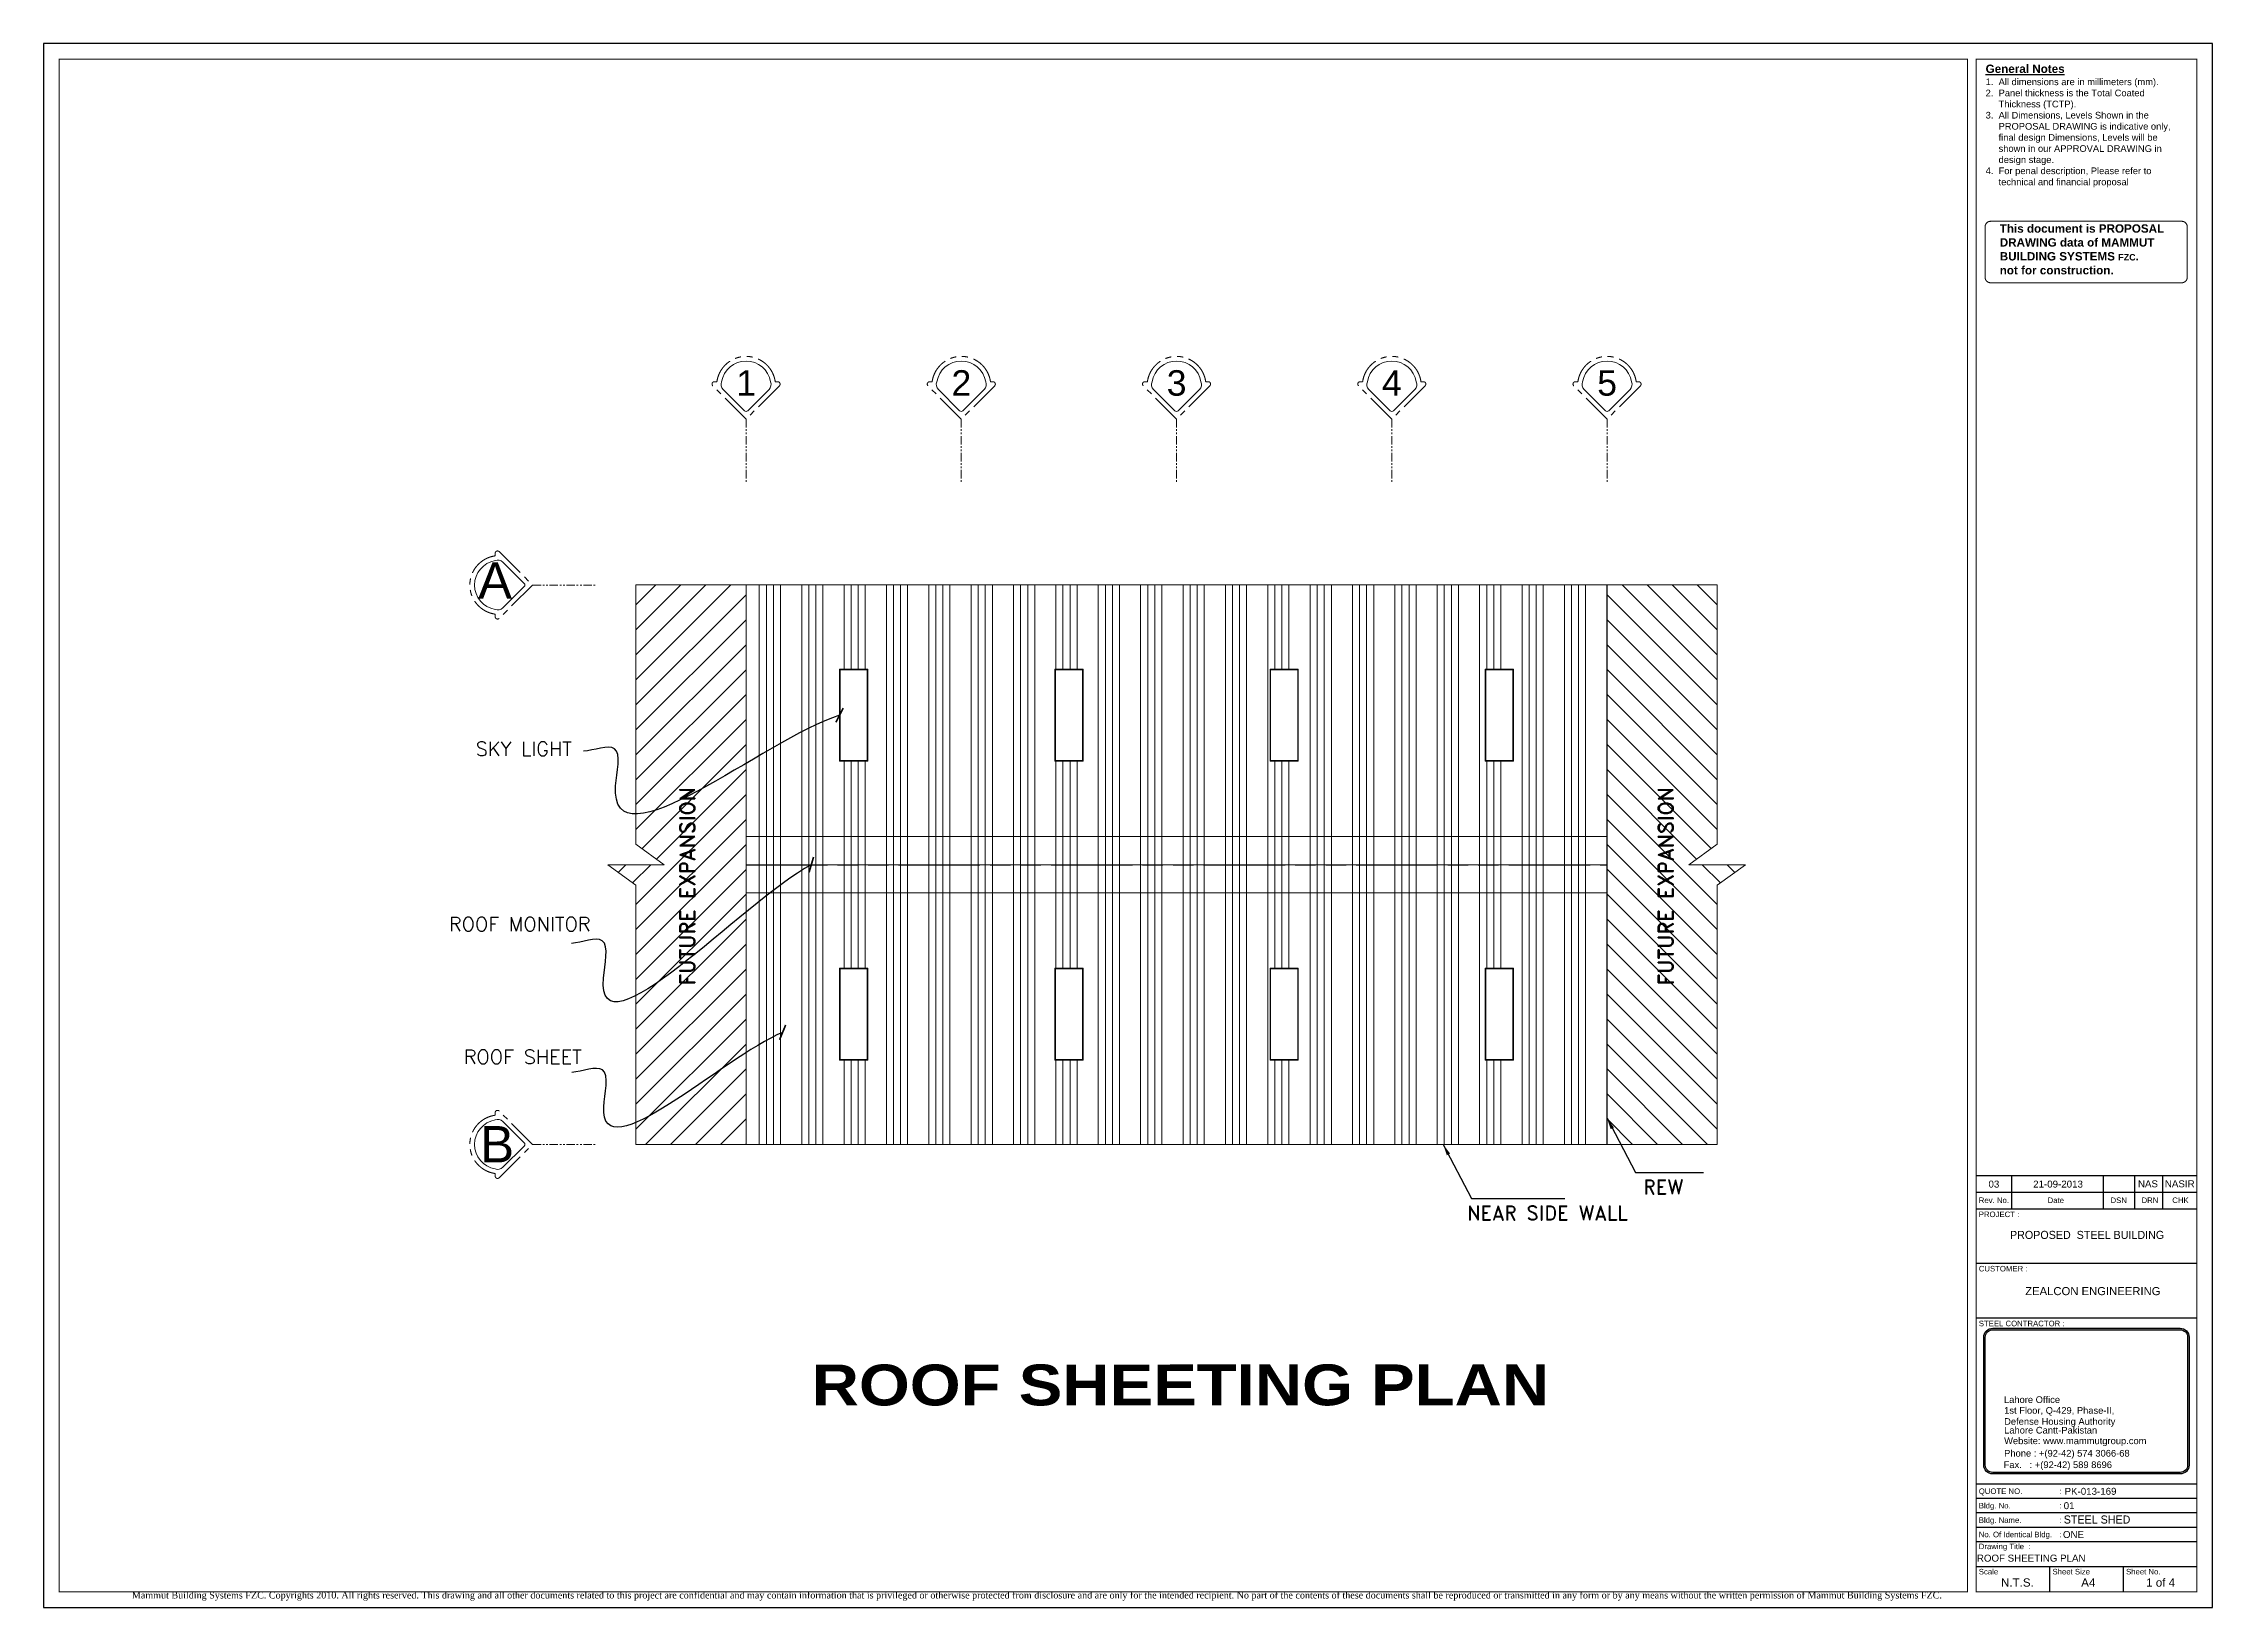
# Model space of a CAD drawing. Extents: x -3729008 to 1589893, y 87560 to 3841399.
# Drawn here: x -3647974 to -3571180, y 3699362 to 3754760 of the extents above; entities that cross this region are included whole.
import ezdxf
from ezdxf.enums import TextEntityAlignment as Align

# ---------------------------------------------------------------- set-up
doc = ezdxf.new("R2010")
doc.units = 0
doc.header["$LTSCALE"] = 1200
doc.header["$MEASUREMENT"] = 0
for name, pattern in [('ACAD_ISO09W100', [45, 24, -3, 6, -3, 6, -3]), ('DASH', [0.35, 0.25, -0.1]), ('PHANTOM', [2.5, 1.25, -0.25, 0.25, -0.25, 0.25, -0.25])]:
    doc.linetypes.add(name, pattern=pattern)
doc.layers.get('0').update_dxf_attribs({"linetype": 'CONTINUOUS'})
for name, color, linetype in [('-EQ_VHCL', 65, 'CONTINUOUS'), ('DIM', 7, 'CONTINUOUS'), ('GRID', 3, 'CONTINUOUS'), ('REW', 7, 'CONTINUOUS'), ('TitleBlock', 7, 'CONTINUOUS')]:
    doc.layers.add(name, color=color, linetype=linetype)
doc.layers.add('Roof Sheeting', color=87, linetype='CONTINUOUS', lineweight=5)
doc.styles.add('ARIAL', font='arial.ttf', dxfattribs={"width": 0.92})
doc.styles.add('arial b', font='', dxfattribs={"height": 1000})
doc.styles.add('DIMENSON', font='romans.shx', dxfattribs={"width": 0.8})
doc.styles.add('HEADINGM', font='arial.ttf', dxfattribs={"height": 320})
doc.styles.add('ROMAND', font='romand')
doc.styles.add('SIMPLEX', font='SIMPLEX.shx')
doc.styles.add('Title2', font='arial.ttf')
doc.styles.add('TitleBlockSubData', font='arial.ttf')
doc.styles.get('arial b').set_extended_font_data('Arial Black')
doc.dimstyles.new('LES', dxfattribs={"dimscale": 0, "dimtxt": 2.5, "dimasz": 2.5, "dimexe": 2, "dimexo": 2.5, "dimgap": 1, "dimtad": 1, "dimdec": 0, "dimzin": 0, "dimdsep": 46, "dimtxsty": 'SIMPLEX', "dimblk1": 'ARCHTICK', "dimblk2": 'ARCHTICK', "dimsah": 1, "dimcen": 0, "dimse1": 1, "dimse2": 1, "dimclrd": 256, "dimclre": 8, "dimclrt": 3, "dimadec": 0, "dimazin": 0, "dimtfac": 1, "dimtdec": 0, "dimtix": 1, "dimtmove": 2, "dimatfit": 3, "dimldrblk": 'ARCHTICK', "dimfxl": 1, "dimtolj": 1, "dimtzin": 0, "dimarcsym": 0})
doc.dimstyles.new('STANDARD$7', dxfattribs={"dimtxt": 22, "dimasz": 20, "dimexe": 5, "dimexo": 5, "dimgap": 10, "dimtad": 1, "dimdec": 0, "dimzin": 0, "dimdsep": 46, "dimtxsty": 'DIMENSON', "dimcen": 0, "dimclrd": 2, "dimclre": 2, "dimclrt": 7, "dimadec": 0, "dimazin": 0, "dimtfac": 1, "dimtdec": 0, "dimtix": 1, "dimtmove": 0, "dimatfit": 3, "dimfxl": 1, "dimtolj": 1, "dimtzin": 0, "dimarcsym": 0})
pattern_1 = [(90, (154370.3, -20838), (-1500, 2e-13), []), (90, (154620.3, -20588), (-1500, 2e-13), []), (90, (154870.3, -20338), (-1500, 2e-13), []), (90, (155120.3, -20088), (-1500, 2e-13), [])]
pattern_2 = [(270, (154370.3, 7472183.3), (-1500, -2e-13), []), (270, (154620.3, 7471933.3), (-1500, -2e-13), []), (270, (154870.3, 7471683.3), (-1500, -2e-13), []), (270, (155120.3, 7471433.3), (-1500, -2e-13), [])]

msp = doc.modelspace()

# ---------------------------------------------------------------- texts
at = {"color": 6, "linetype": 'Continuous', "style": 'ROMAND'}
for p in [(-3624912.8, 3721401.6), (-3590272.1, 3721401.6)]:
    msp.add_text('FUTURE EXPANSION', height=531.744, rotation=90, dxfattribs=at).set_placement(p)
for s, height, p in [('REW', 506.42, (-3591328.8, 3714009.8)), ('NEAR SIDE WALL', 506.423, (-3597576.6, 3713084.9))]:
    msp.add_text(s, height=height, dxfattribs=at).set_placement(p)
at = {"color": 8, "style": 'ARIAL'}
for s, height, p in [('Rev. No.', 196.46, (-3579457.2, 3713690.9)), ('Date', 196.46, (-3577021.3, 3713690.9)), ('DSN', 196.46, (-3574793.7, 3713690.9)), ('DRN', 196.46, (-3573695.5, 3713690.9)), ('CHK', 196.46, (-3572607.8, 3713690.9)), ('PROJECT :', 196.46, (-3579457.2, 3713192.1)), ('CUSTOMER :', 196.46, (-3579457.2, 3711268)), ('STEEL CONTRACTOR :', 196.464, (-3579457.2, 3709326.3))]:
    msp.add_text(s, height=height, dxfattribs=at).set_placement(p)
at = {"color": 3, "style": 'ARIAL'}
for s, height, p in [('03', 246.47, (-3579114.5, 3714238.8)), ('NAS', 246.47, (-3573823.1, 3714248.4)), ('NASIR', 246.47, (-3572869.8, 3714248.4)), ('01', 246.47, (-3576451.8, 3702849)), ('PK-013-169', 246.47, (-3576420.9, 3703357.9)), ('ONE', 246.47, (-3576478.5, 3701829.4)), ('ROOF SHEETING PLAN', 246.473, (-3579525.1, 3700991.6)), ('N.T.S.', 292.91, (-3578671.1, 3700105.3)), ('A4', 292.91, (-3575832.3, 3700105.3)), ('1 of 4', 292.91, (-3573532, 3700105.3))]:
    msp.add_text(s, height=height, dxfattribs=at).set_placement(p)
for s, height, p in [('21-09-2013', 246.47, (-3576652.1, 3714238.4)), ('ZEALCON ENGINEERING', 285.765, (-3575420.1, 3710428.7))]:
    msp.add_text(s, height=height, dxfattribs=at).set_placement(p, align=Align.CENTER)
at = {"color": 3, "style": 'ARIAL', "width": 0.95}
msp.add_text('PROPOSED  STEEL BUILDING', height=285.765, dxfattribs=at).set_placement((-3575623.9, 3712419), align=Align.CENTER)
at = {"color": 5, "lineweight": 9, "style": 'arial b'}
msp.add_text('ROOF SHEETING PLAN', height=1447.548, rotation=0.013108, dxfattribs=at).set_placement((-3607722.2, 3706524.8), align=Align.CENTER)
at = {"style": 'ARIAL'}
for s, height, p in [('QUOTE NO.', 196.46, (-3579457.4, 3703385.6)), ('Bldg. No.', 196.46, (-3579457.4, 3702874.8)), (':', 196.5, (-3576607.2, 3703385.6)), (':', 196.5, (-3576607.2, 3702875.3)), ('Bldg. Name.', 196.464, (-3579457.4, 3702364.4)), (':', 196.5, (-3576607.2, 3702364.9)), ('No. Of Identical Bldg.', 196.464, (-3579457.4, 3701854)), (':', 196.5, (-3576607.2, 3701854.6))]:
    msp.add_text(s, height=height, dxfattribs=at).set_placement(p)
at = {"color": 3, "style": 'ARIAL', "width": 0.95}
msp.add_text('STEEL SHED', height=285.77, dxfattribs=at).set_placement((-3576451.8, 3702339.3))
at = {"color": 134, "style": 'ARIAL'}
for s, height, p in [('Drawing Title  :', 196.464, (-3579457.4, 3701432.7)), ('Scale', 196.46, (-3579457.4, 3700537.6)), ('Sheet Size', 196.46, (-3576848.1, 3700537.6)), ('Sheet No.', 196.46, (-3574243.7, 3700537.6))]:
    msp.add_text(s, height=height, dxfattribs=at).set_placement(p)
at = {"layer": 'DIM', "color": 3, "style": 'SIMPLEX'}
for s, p in [('SKY LIGHT', (-3632670.5, 3729525)), ('ROOF MONITOR', (-3633617.2, 3723318)), ('ROOF SHEET', (-3633091.4, 3718614.8))]:
    msp.add_text(s, height=500, dxfattribs=at).set_placement(p)
at = {"layer": 'GRID', "lineweight": 5, "style": 'HEADINGM'}
for s, height, p in [('1', 901.9, (-3623445.9, 3742283.7)), ('2', 901.9, (-3615825.9, 3742283.7)), ('3', 901.9, (-3608205.9, 3742283.7)), ('4', 901.9, (-3600585.9, 3742283.7)), ('5', 901.9, (-3592965.9, 3742283.7)), ('A', 1288.4, (-3632584.7, 3735090.3)), ('B', 1288.4, (-3632510.1, 3715129.1))]:
    msp.add_text(s, height=height, dxfattribs=at).set_placement(p)
at = {"layer": 'TitleBlock', "color": 7, "style": 'Title2'}
for s, p in [('Lahore Office', (-3578567.1, 3706609.3)), ('1st Floor, Q-429, Phase-II,', (-3578560.5, 3706228.2)), ('Website: www.mammutgroup.com', (-3578560.5, 3705151.5)), ('Defense Housing Authority', (-3578560.5, 3705836.6)), ('Lahore Cantt-Pakistan', (-3578560.5, 3705527.5)), ('Phone : +(92-42) 574 3066-68', (-3578560.5, 3704710.8)), (' Fax.   : +(92-42) 589 8696', (-3578669.7, 3704303.7))]:
    msp.add_text(s, height=236.913, dxfattribs=at).set_placement(p)
at = {"layer": 'TitleBlock', "ltscale": 0.75, "insert": (-3644840.3, 3699922.1), "char_height": 236.2809, "width": 67598.007, "attachment_point": 1, "style": 'TitleBlockSubData'}
msp.add_mtext('{\\fTimes New Roman|b0|i0|c0|p18;\\C8;Mammut Building Systems FZC. Copyrights 2010. All rights reserved. This drawing and all other documents related to this project are confidential and may contain information that is privileged or otherwise protected from disclosure and are only for the intended recipient. No part of the contents of these documents shall be reproduced or transmitted in any form or by any means without the written permission of Mammut Building Systems FZC. \\H1.44263x; }', dxfattribs=at)
msp.add_mtext('{\\fTimes New Roman|b0|i0|c0|p18;\\C8;Mammut Building Systems FZC. Copyrights 2010. All rights reserved. This drawing and all other documents related to this project are confidential and may contain information that is privileged or otherwise protected from disclosure and are only for the intended recipient. No part of the contents of these documents shall be reproduced or transmitted in any form or by any means without the written permission of Mammut Building Systems FZC. \\H1.44263x; }', dxfattribs=at)

# ---------------------------------------------------------------- blocks, each defined once
blk = doc.blocks.new('_ArchTick')
at = {"color": 0, "linetype": 'ByBlock', "const_width": 0.15}
blk.add_lwpolyline([(-0.5, -0.5), (0.5, 0.5)], dxfattribs=at)
blk = doc.blocks.new('notes')
at = {"layer": 'TitleBlock', "color": 8, "ltscale": 0.75, "const_width": 0.2}
blk.add_lwpolyline([(-38.6202, -30.415693), (-2.809642, -30.415693, -0.414214), (-1.786634, -31.438701), (-1.786634, -40.908415, -0.414214), (-2.809642, -41.931423), (-38.6202, -41.931423, -0.414214), (-39.643209, -40.908415), (-39.643209, -31.438701, -0.414214)], format="xyb", close=True, dxfattribs=at)
at = {"layer": 'TitleBlock', "ltscale": 0.75, "char_height": 1.25, "attachment_point": 1, "style": 'Title2'}
for s, insert, width in [('{\\fArial|b1|i0|c0|p34;\\H1.25x;\\L\\C3;General Notes}\\P1.  All dimensions are in millimeters (mm).\\P2.  Panel thickness is the Total Coated \\P     Thickness (TCTP).\\P3.  All Dimensions, Levels Shown in the \\P     PROPOSAL DRAWING is indicative only, \\P     final design Dimensions, Levels will be \\P     shown in our APPROVAL DRAWING in \\P     design stage.\\P4.  For penal description, Please refer to \\P     technical and financial proposal', (-39.5448, -1.055415), 37.585535), ('{\\fArial|b1|i0|c0|p34;\\H1.25x;This document is PROPOSAL DRAWING data of \\C4;MAMMUT BUILDING SYSTEMS \\H0.768x;FZC\\H1.3021x;.\\C256;   not for construction.}', (-36.906226, -30.985452), 31.085748)]:
    blk.add_mtext(s, dxfattribs=dict(at, insert=insert, width=width))

# ---------------------------------------------------------------- hatches: boundary and pattern name
at = {"linetype": 'Continuous', "lineweight": 0}
h = msp.add_hatch(dxfattribs=at)
h.set_pattern_fill('ANSI31', color=4, scale=5000, style=0)
h.set_pattern_definition([(45, (699807.8, 73134.26), (-441.94174, 441.94174), [])])
h.paths.add_polyline_path([(-3623098.4, 3735578.6), (-3626994.8, 3735578.6), (-3626994.8, 3726402.8), (-3625994.8, 3725672.6), (-3627994.8, 3725672.6), (-3626994.8, 3724942.4), (-3626994.8, 3715766.6), (-3623098.4, 3715766.6)])
h.paths.add_polyline_path([(-3624779.9, 3721369.9), (-3624779.9, 3729358.7), (-3625577.5, 3729358.7), (-3625577.5, 3721369.9)], flags=24)
h = msp.add_hatch(dxfattribs=at)
h.set_pattern_fill('ANSI31', color=4, scale=5000, style=0)
h.set_pattern_definition([(135, (-7915524.54, 73134.26), (441.94174, 441.94174), [])])
h.paths.add_polyline_path([(-3592618.4, 3735578.6), (-3588721.9, 3735578.6), (-3588721.9, 3726402.8), (-3589721.9, 3725672.6), (-3587721.9, 3725672.6), (-3588721.9, 3724942.4), (-3588721.9, 3715766.6), (-3592618.4, 3715766.6)])
h.paths.add_polyline_path([(-3590936.8, 3721369.9), (-3590936.8, 3729358.7), (-3590139.2, 3729358.7), (-3590139.2, 3721369.9)], flags=24)
h = msp.add_hatch(color=172)
h.paths.add_polyline_path([(-3578965.4, 3709253.7, 0.4142136), (-3579280.3, 3708938.8), (-3579280.3, 3704411.4, 0.4142136), (-3578965.4, 3704096.5), (-3572327.1, 3704096.5, 0.4142136), (-3572012.2, 3704411.4), (-3572012.2, 3708938.8, 0.4142136), (-3572327.1, 3709253.7)])
h.paths.add_polyline_path([(-3578965.4, 3709199.7, 0.4142136), (-3579226.3, 3708938.8), (-3579226.3, 3704411.4, 0.4142136), (-3578965.4, 3704150.5), (-3572327.1, 3704150.5, 0.4142136), (-3572066.2, 3704411.4), (-3572066.2, 3708938.8, 0.4142136), (-3572327.1, 3709199.7)], flags=16)
at = {"layer": 'Roof Sheeting', "linetype": 'DASH', "ltscale": 0.9}
h = msp.add_hatch(dxfattribs=at)
h.set_pattern_fill('ANSI34', color=256, scale=2000, angle=45, style=0)
h.set_pattern_definition(pattern_1)
h.paths.add_polyline_path([(-3592618.4, 3735578.6), (-3623098.4, 3735578.6), (-3623098.4, 3726672.6), (-3592618.4, 3726672.6)])
h.paths.add_polyline_path([(-3604547.9, 3732592.4), (-3603547.9, 3732592.3), (-3603548.4, 3729342.3), (-3604548.4, 3729342.4)], flags=16)
h.paths.add_polyline_path([(-3611167.9, 3732592.8), (-3611168.4, 3729342.8), (-3612168.4, 3729342.9), (-3612167.9, 3732592.9)], flags=16)
h.paths.add_polyline_path([(-3596927.9, 3732592.4), (-3595927.9, 3732592.3), (-3595928.4, 3729342.3), (-3596928.4, 3729342.4)], flags=16)
h.paths.add_polyline_path([(-3618787.9, 3732592.3), (-3618788.4, 3729342.3), (-3619788.4, 3729342.4), (-3619787.9, 3732592.4)], flags=16)
h = msp.add_hatch(dxfattribs=at)
h.set_pattern_fill('ANSI34', color=256, scale=2000, angle=45, style=0)
h.set_pattern_definition(pattern_1)
h.paths.add_polyline_path([(-3592618.4, 3726672.6), (-3623098.4, 3726672.6), (-3623098.4, 3725672.6), (-3592618.4, 3725672.6)])
h = msp.add_hatch(dxfattribs=at)
h.set_pattern_fill('ANSI34', color=256, scale=2000, angle=45, style=0)
h.set_pattern_definition(pattern_2)
h.paths.add_polyline_path([(-3592618.4, 3724672.6), (-3623098.4, 3724672.6), (-3623098.4, 3725672.6), (-3592618.4, 3725672.6)])
h = msp.add_hatch(dxfattribs=at)
h.set_pattern_fill('ANSI34', color=256, scale=2000, angle=45, style=0)
h.set_pattern_definition(pattern_2)
h.paths.add_polyline_path([(-3592618.4, 3715766.6), (-3623098.4, 3715766.6), (-3623098.4, 3724672.6), (-3592618.4, 3724672.6)])
h.paths.add_polyline_path([(-3604547.9, 3718752.8), (-3603547.9, 3718753), (-3603548.4, 3722003), (-3604548.4, 3722002.8)], flags=16)
h.paths.add_polyline_path([(-3611167.9, 3718752.5), (-3611168.4, 3722002.5), (-3612168.4, 3722002.3), (-3612167.9, 3718752.3)], flags=16)
h.paths.add_polyline_path([(-3596927.9, 3718752.8), (-3595927.9, 3718753), (-3595928.4, 3722003), (-3596928.4, 3722002.8)], flags=16)
h.paths.add_polyline_path([(-3618787.9, 3718753), (-3618788.4, 3722003), (-3619788.4, 3722002.8), (-3619787.9, 3718752.8)], flags=16)

# ---------------------------------------------------------------- linework, layer by layer
at = {"layer": '-EQ_VHCL', "color": 9, "lineweight": 30}
msp.add_lwpolyline([(-3571179.9, 3699361.7), (-3571179.9, 3754760.5), (-3647974.3, 3754760.5), (-3647974.3, 3699361.7)], close=True, dxfattribs=at)
at = {"color": 21, "linetype": 'PHANTOM', "lineweight": 9, "ltscale": 0.2}
for p, q in [((-3623098.4, 3741454.4), (-3623098.4, 3739213.3)), ((-3615478.4, 3741454.4), (-3615478.4, 3739213.3)), ((-3607858.4, 3741454.4), (-3607858.4, 3739213.3)), ((-3600238.4, 3741454.4), (-3600238.4, 3739213.3)), ((-3592618.4, 3741454.4), (-3592618.4, 3739213.3)), ((-3630657, 3735578.1), (-3628415.9, 3735578.1)), ((-3630657, 3715768.1), (-3628415.9, 3715768.1))]:
    msp.add_line(p, q, dxfattribs=at)
at = {"color": 7}
for p, q in [((-3579551.5, 3714661), (-3571734.9, 3714661)), ((-3578288.4, 3713488.6), (-3578288.4, 3714661)), ((-3575042.5, 3713488.6), (-3575042.5, 3714661)), ((-3573929.8, 3713488.6), (-3573929.8, 3714661)), ((-3572937.6, 3713488.6), (-3572937.6, 3714661)), ((-3579551.5, 3714074.8), (-3571734.9, 3714074.8)), ((-3579551.5, 3713488.6), (-3571734.9, 3713488.6)), ((-3579551.5, 3711564.4), (-3571734.9, 3711564.4)), ((-3579551.5, 3709622.7), (-3571734.9, 3709622.7)), ((-3579551.5, 3703746.9), (-3571734.9, 3703746.9)), ((-3579551.5, 3703236.5), (-3571734.9, 3703236.5)), ((-3579551.5, 3702726.1), (-3571734.9, 3702726.1)), ((-3579551.5, 3702215.8), (-3571734.9, 3702215.8)), ((-3579551.5, 3702215.8), (-3571734.9, 3702215.8)), ((-3579551.5, 3701705.4), (-3571734.9, 3701705.4)), ((-3579551.5, 3700814.5), (-3571734.9, 3700814.5)), ((-3576946, 3699923.7), (-3576946, 3700814.5)), ((-3574340.4, 3699923.7), (-3574340.4, 3700814.5))]:
    msp.add_line(p, q, dxfattribs=at)
at = {"color": 164, "const_width": 40.4}
for points in [[(-3579856.8, 3699922.3), (-3579856.8, 3754199.9), (-3647413.7, 3754199.9), (-3647413.7, 3699922.3)], [(-3579551.5, 3699922.3), (-3571740.5, 3699922.3), (-3571740.5, 3754199.9), (-3579551.5, 3754199.9)]]:
    msp.add_lwpolyline(points, close=True, dxfattribs=at)
at = {"color": 21, "linetype": 'PHANTOM', "lineweight": 9, "ltscale": 0.7}
for points in [[(-3624131, 3742777.1, -0.868691), (-3622065.7, 3742777.1), (-3621975.7, 3742777.1, -0.668179), (-3621917.1, 3742635.7), (-3623098.4, 3741454.4), (-3624279.6, 3742635.7, -0.668179), (-3624221, 3742777.1)], [(-3616511, 3742777.1, -0.868691), (-3614445.7, 3742777.1), (-3614355.7, 3742777.1, -0.668179), (-3614297.1, 3742635.7), (-3615478.4, 3741454.4), (-3616659.6, 3742635.7, -0.668179), (-3616601, 3742777.1)], [(-3608891, 3742777.1, -0.868691), (-3606825.7, 3742777.1), (-3606735.7, 3742777.1, -0.668179), (-3606677.1, 3742635.7), (-3607858.4, 3741454.4), (-3609039.6, 3742635.7, -0.668179), (-3608981, 3742777.1)], [(-3601271, 3742777.1, -0.868691), (-3599205.7, 3742777.1), (-3599115.7, 3742777.1, -0.668179), (-3599057.1, 3742635.7), (-3600238.4, 3741454.4), (-3601419.6, 3742635.7, -0.668179), (-3601361, 3742777.1)], [(-3593651, 3742777.1, -0.868691), (-3591585.7, 3742777.1), (-3591495.7, 3742777.1, -0.668179), (-3591437.1, 3742635.7), (-3592618.4, 3741454.4), (-3593799.6, 3742635.7, -0.668179), (-3593741, 3742777.1)], [(-3631979.7, 3734545.5, -0.868691), (-3631979.7, 3736610.8), (-3631979.7, 3736700.8, -0.668179), (-3631838.3, 3736759.4), (-3630657, 3735578.1), (-3631838.3, 3734396.9, -0.668179), (-3631979.7, 3734455.4)], [(-3631979.7, 3716800.8, 0.868691), (-3631979.7, 3714735.5), (-3631979.7, 3714645.4, 0.668179), (-3631838.3, 3714586.9), (-3630657, 3715768.1), (-3631838.3, 3716949.4, 0.668179), (-3631979.7, 3716890.8)]]:
    msp.add_lwpolyline(points, format="xyb", close=True, dxfattribs=at)
at = {"color": 4, "linetype": 'Continuous', "lineweight": 0}
for points in [[(-3626994.8, 3724942.4), (-3626994.8, 3715766.6), (-3623098.4, 3715766.6), (-3623098.4, 3735578.6), (-3626994.8, 3735578.6), (-3626994.8, 3726402.8), (-3625994.8, 3725672.6), (-3627994.8, 3725672.6), (-3626994.8, 3724942.4)], [(-3588721.9, 3724942.4), (-3588721.9, 3715766.6), (-3592618.4, 3715766.6), (-3592618.4, 3735578.6), (-3588721.9, 3735578.6), (-3588721.9, 3726402.8), (-3589721.9, 3725672.6), (-3587721.9, 3725672.6), (-3588721.9, 3724942.4)]]:
    msp.add_lwpolyline(points, dxfattribs=at)
for points in [[(-3623098.4, 3735578.6), (-3623098.4, 3715766.6), (-3592618.4, 3715766.6), (-3592618.4, 3735578.6)], [(-3623098.4, 3726672.6), (-3592618.4, 3726672.6), (-3592618.4, 3725672.6), (-3623098.4, 3725672.6)], [(-3623098.4, 3724672.6), (-3592618.4, 3724672.6), (-3592618.4, 3725672.6), (-3623098.4, 3725672.6)]]:
    msp.add_lwpolyline(points, close=True, dxfattribs=at)
at = {"color": 5, "linetype": 'Continuous', "lineweight": 0}
for points in [[(-3619787.9, 3732592.4), (-3618787.9, 3732592.3), (-3618788.4, 3729342.3), (-3619788.4, 3729342.4)], [(-3619768, 3732572.4), (-3618808, 3732572.3), (-3618808.4, 3729362.3), (-3619768.4, 3729362.4)], [(-3612167.9, 3732592.9), (-3611167.9, 3732592.8), (-3611168.4, 3729342.8), (-3612168.4, 3729342.9)], [(-3612148, 3732572.9), (-3611188, 3732572.8), (-3611188.4, 3729362.8), (-3612148.4, 3729362.9)], [(-3604547.9, 3732592.4), (-3603547.9, 3732592.3), (-3603548.4, 3729342.3), (-3604548.4, 3729342.4)], [(-3604528, 3732572.4), (-3603568, 3732572.3), (-3603568.4, 3729362.3), (-3604528.4, 3729362.4)], [(-3596927.9, 3732592.4), (-3595927.9, 3732592.3), (-3595928.4, 3729342.3), (-3596928.4, 3729342.4)], [(-3596908, 3732572.4), (-3595948, 3732572.3), (-3595948.4, 3729362.3), (-3596908.4, 3729362.4)], [(-3619787.9, 3718752.8), (-3618787.9, 3718753), (-3618788.4, 3722003), (-3619788.4, 3722002.8)], [(-3619768, 3718772.8), (-3618808, 3718773), (-3618808.4, 3721983), (-3619768.4, 3721982.8)], [(-3612167.9, 3718753.3), (-3611167.9, 3718753.5), (-3611168.4, 3722003.5), (-3612168.4, 3722003.3)], [(-3612148, 3718773.3), (-3611188, 3718773.5), (-3611188.4, 3721983.5), (-3612148.4, 3721983.3)], [(-3604547.9, 3718752.8), (-3603547.9, 3718753), (-3603548.4, 3722003), (-3604548.4, 3722002.8)], [(-3604528, 3718772.8), (-3603568, 3718773), (-3603568.4, 3721983), (-3604528.4, 3721982.8)], [(-3596927.9, 3718752.8), (-3595927.9, 3718753), (-3595928.4, 3722003), (-3596928.4, 3722002.8)], [(-3596908, 3718772.8), (-3595948, 3718773), (-3595948.4, 3721983), (-3596908.4, 3721982.8)]]:
    msp.add_lwpolyline(points, close=True, dxfattribs=at)
at = {"color": 172}
for points in [[(-3572327.1, 3709253.7, -0.414214), (-3572012.2, 3708938.8), (-3572012.2, 3704411.4, -0.414214), (-3572327.1, 3704096.5), (-3578965.4, 3704096.5, -0.414214), (-3579280.3, 3704411.4), (-3579280.3, 3708938.8, -0.414214), (-3578965.4, 3709253.7)], [(-3572327.1, 3709199.7, -0.414214), (-3572066.2, 3708938.8), (-3572066.2, 3704411.4, -0.414214), (-3572327.1, 3704150.5), (-3578965.4, 3704150.5, -0.414214), (-3579226.3, 3704411.4), (-3579226.3, 3708938.8, -0.414214), (-3578965.4, 3709199.7)]]:
    msp.add_lwpolyline(points, format="xyb", close=True, dxfattribs=at)
at = {"layer": 'GRID', "linetype": 'Continuous', "lineweight": 5}
for points in [[(-3623911.5, 3742501.8), (-3623156.9, 3741747.3, 0.414214), (-3623039.8, 3741747.3), (-3622285.3, 3742501.8, 0.308734), (-3622233.3, 3742777.1, 0.845515), (-3623963.4, 3742777.1, 0.308734)], [(-3616291.5, 3742501.8), (-3615536.9, 3741747.3, 0.414214), (-3615419.8, 3741747.3), (-3614665.3, 3742501.8, 0.308734), (-3614613.3, 3742777.1, 0.845515), (-3616343.4, 3742777.1, 0.308734)], [(-3608671.5, 3742501.8), (-3607916.9, 3741747.3, 0.414214), (-3607799.8, 3741747.3), (-3607045.3, 3742501.8, 0.308734), (-3606993.3, 3742777.1, 0.845515), (-3608723.4, 3742777.1, 0.308734)], [(-3601051.5, 3742501.8), (-3600296.9, 3741747.3, 0.414214), (-3600179.8, 3741747.3), (-3599425.3, 3742501.8, 0.308734), (-3599373.3, 3742777.1, 0.845515), (-3601103.4, 3742777.1, 0.308734)], [(-3593431.5, 3742501.8), (-3592676.9, 3741747.3, 0.414214), (-3592559.8, 3741747.3), (-3591805.3, 3742501.8, 0.308734), (-3591753.3, 3742777.1, 0.845515), (-3593483.4, 3742777.1, 0.308734)], [(-3631704.4, 3734765), (-3630949.9, 3735519.6, 0.414214), (-3630949.9, 3735636.7), (-3631704.4, 3736391.2, 0.308734), (-3631979.7, 3736443.2, 0.845515), (-3631979.7, 3734713.1, 0.308734)], [(-3631704.4, 3716581.2), (-3630949.9, 3715826.7, -0.414214), (-3630949.9, 3715709.6), (-3631704.4, 3714955, -0.308734), (-3631979.7, 3714903.1, -0.845515), (-3631979.7, 3716633.2, -0.308734)]]:
    msp.add_lwpolyline(points, format="xyb", close=True, dxfattribs=at)
at = {"layer": 'REW', "color": 5, "linetype": 'ACAD_ISO09W100', "lineweight": 30, "ltscale": 0.1}
msp.add_line((-3623098.4, 3725672.6), (-3592618.4, 3725672.6), dxfattribs=at)

# ---------------------------------------------------------------- block references
at = {"color": 3, "xscale": 189.024717, "yscale": 189.024717, "zscale": 189.024717}
msp.add_blockref('notes', (-3571740.5, 3754208.4), dxfattribs=at)

msp.set_redraw_order([(e.dxf.handle, doc.entitydb.next_handle()) for e in msp.query("TEXT MTEXT ATTDEF DIMENSION ARC_DIMENSION")])  # texts and dimensions are drawn at this point

# ---------------------------------------------------------------- leaders
at = {"layer": 'DIM', "path_type": 1}
for points in [[(-3619788.2, 3730967.4), (-3627715.1, 3728465.9), (-3627760.6, 3729781.5), (-3628848.5, 3729687.8)], [(-3620788.4, 3725672.6), (-3628146.8, 3721665.2), (-3628192.3, 3722980.7), (-3629280.1, 3722887.1)], [(-3621803.8, 3719735), (-3628136.1, 3717094.1), (-3628181.6, 3718409.7), (-3629269.4, 3718316)]]:
    msp.add_leader(points, dimstyle='LES', override={"dimscale": 1, "dimtxt": 400, "dimasz": 400, "dimexe": 320, "dimexo": 400, "dimgap": 160}, dxfattribs=at)
at = {"layer": 'REW', "color": 7, "linetype": 'Continuous'}
for points in [[(-3592619.1, 3716691.2), (-3591616.2, 3714777.4), (-3589204.8, 3714777.4)], [(-3598419.1, 3715766.3), (-3597416.2, 3713852.6), (-3594115.1, 3713852.6)]]:
    msp.add_leader(points, dimstyle='STANDARD$7', override={"dimtxt": 500, "dimasz": 400, "dimexe": 200, "dimexo": 200, "dimgap": 200, "dimtad": 0, "dimtih": 1, "dimtoh": 1, "dimdec": 4, "dimcen": 0.09, "dimclrd": 7, "dimclre": 7, "dimclrt": 2, "dimtix": 0, "dimtofl": 0}, dxfattribs=at)

doc.saveas('drawing.dxf')
